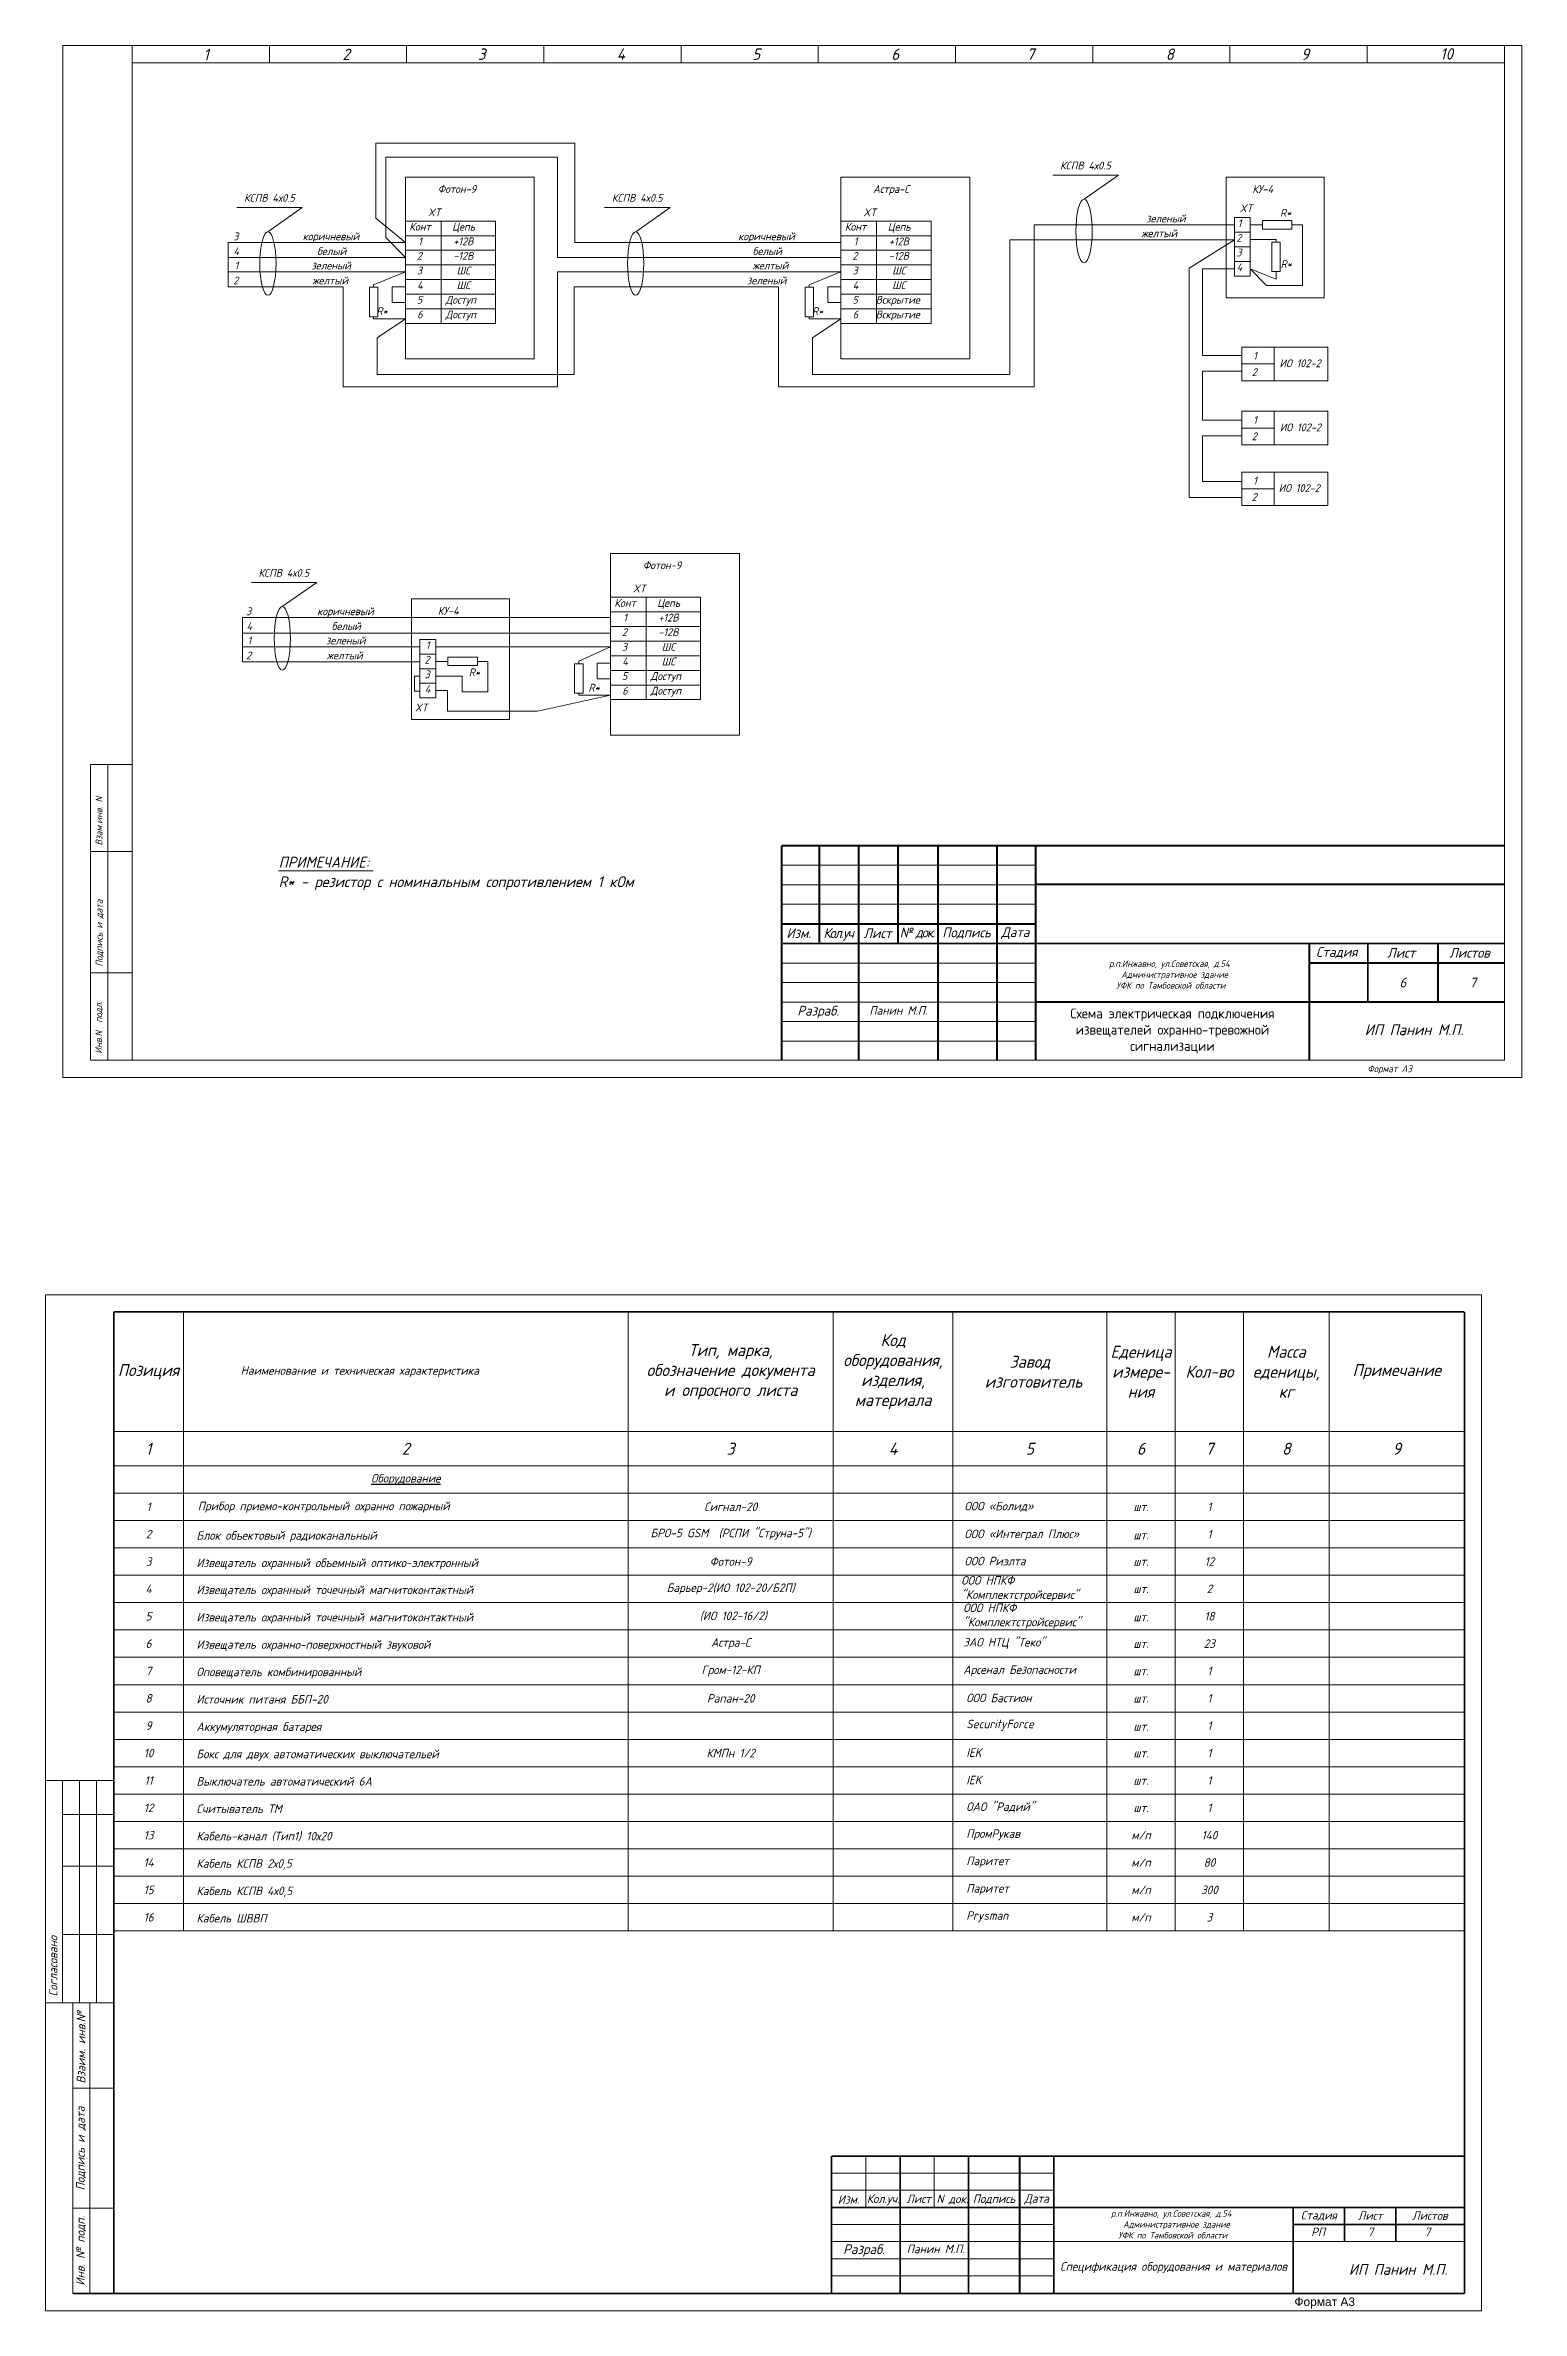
# Model space of a CAD drawing. Header units: inches. Extents: x 859 to 2125, y 393 to 1751.
# Drawn here: x 1371.9 to 1507.9, y 946.7 to 1155.4 of the extents above; entities that cross this region are included whole.
import ezdxf

# ---------------------------------------------------------------- set-up
doc = ezdxf.new("R2010")
doc.units = ezdxf.units.IN
doc.header["$MEASUREMENT"] = 0
doc.linetypes.add('Caddy_Solid', pattern=[0])
doc.linetypes.add('НЕВИДИМАЯ', pattern=[9.525, 6.35, -3.175])
doc.layers.add('DESC', color=7, linetype='Continuous')
doc.styles.get("Standard").update_dxf_attribs({"font": 'GOST_Common Italic_0.ttf'})

msp = doc.modelspace()

# ---------------------------------------------------------------- texts
at = {"layer": 'DESC', "lineweight": 15}
for s, height, p in [('1', 1.05, (1386.42, 1153.99)), ('2', 1.05, (1399.22, 1153.99)), ('3', 1.05, (1411.7, 1154.01)), ('4', 1.05, (1424.5, 1154.01)), ('5', 1.05, (1436.98, 1154.01)), ('6', 1.05, (1449.78, 1154.01)), ('7', 1.05, (1462.26, 1154.01)), ('8', 1.05, (1475.06, 1154.01)), ('9', 1.05, (1487.54, 1154.01)), ('10', 1.048, (1500.34, 1154.04)), ('Формат А3', 0.629, (1493.64, 1060.79))]:
    msp.add_text(s, height=height, dxfattribs=at).set_placement(p)
for s, p in [('Взам.инв. N', (1377.12, 1081.67)), ('Подпись и дата', (1377.13, 1070.52)), ('Инв.N  подл.', (1377.09, 1062.49))]:
    msp.add_text(s, height=0.6288, rotation=90, dxfattribs=at).set_placement(p)
at = {"layer": 'DESC', "color": 7}
for s, height, p in [('Прибор приемо-контрольный охранно пожарный ', 0.7875, (1385.9, 1020.45)), ('Блок объектовый радиоканальный ', 0.7875, (1385.78, 1017.74)), ('Извещатель охранный объемный оптико-электронный', 0.7875, (1385.78, 1015.22)), ('Извещатель охранный точечный магнитоконтактный ', 0.7875, (1385.78, 1012.73)), ('Извещатель охранный точечный магнитоконтактный', 0.7875, (1385.78, 1010.21)), ('Извещатель охранно-поверхностный звуковой ', 0.7875, (1385.78, 1007.69)), ('Оповещатель комбинированный ', 0.7875, (1385.78, 1005.17)), ('Источник питаня ББП-20', 0.7875, (1385.78, 1002.65)), ('Аккумуляторная батарея ', 0.7875, (1385.78, 1000.13)), ('Бокс для двух автоматических выключательей', 0.7875, (1385.78, 997.61)), ('Выключатель автоматический 6А', 0.7875, (1385.78, 995.09)), ('Считыватель ТМ', 0.7875, (1385.78, 992.57)), ('Кабель-канал (Тип1) 10х20', 0.7875, (1385.78, 990.05)), ('Кабель КСПВ 2х0,5', 0.7875, (1385.78, 987.53)), ('Кабель КСПВ 4х0,5', 0.7875, (1385.78, 985.01)), ('Кабель ШВВП', 0.7875, (1385.78, 982.49)), ('Кол.уч.', 0.787, (1447.53, 956.66)), ('Лист', 0.787, (1451.18, 956.65)), ('N док.', 0.787, (1453.95, 956.64)), ('РП', 0.787, (1488.46, 953.6)), ('7', 0.787, (1493.66, 953.6)), ('7', 0.787, (1498.91, 953.6))]:
    msp.add_text(s, height=height, dxfattribs=at).set_placement(p)
at = {"layer": 'DESC', "color": 0, "lineweight": 15, "attachment_point": 1}
for s, width, heights, insert, char_height in [('КСПВ 4х0.5', 11.8019, [0.819], (1465.33, 1144.64), 0.72), ('КСПВ 4х0.5', 7.3081, [1.09], (1390.16, 1141.66), 0.72), ('\\pi2.981;Фотон-9', 9.8953, [1.61], (1405.03, 1142.48), 0.72), ('КСПВ 4х0.5', 9.4651, [1.09], (1424.04, 1141.66), 0.72), ('\\pi2.96136;Астра-С', 9.8953, [1.61], (1445.15, 1142.48), 0.72), ('\\pi2.78066;КУ-4', 7.7595, [1.61], (1480.26, 1142.48), 0.72), ('\\pi1.31405;XT', 2.603, [4.06], (1405.79, 1140.33), 0.72), ('\\pi1.31405;XT', 2.603, [4.06], (1445.91, 1140.33), 0.72), ('зеленый', 2.603, [0.786], (1473.26, 1139.76), 0.72), ('\\pi1.17084;1', 2.603, [4.06], (1480.52, 1139.33), 0.72), ('\\pi1.31405;XT', 2.603, [4.06], (1480.57, 1140.7), 0.72), ('\\pi0.80102;R*', 2.603, [4.06], (1484.79, 1140.28), 0.72), ('\\pi1.04621;3', 2.603, [0.786], (1388.12, 1138.12), 0.72), ('\\pi-1.32761;коричневый', 2.603, [0.786], (1396.89, 1138.12), 0.72), ('\\pi0.35132;Конт', 2.603, [4.06], (1405.03, 1139.01), 0.72), ('\\pi1.17084;1', 2.603, [4.06], (1405.03, 1137.66), 0.72), ('\\pi1.02068;Цепь', 4.1599, [4.06], (1408.31, 1139.01), 0.72), ('\\pi1.12649;+12В', 4.1599, [4.06], (1408.31, 1137.66), 0.72), ('\\pi-1.32761;коричневый', 2.603, [0.786], (1437.01, 1138.12), 0.72), ('\\pi0.35132;Конт', 2.603, [4.06], (1445.15, 1139.01), 0.72), ('\\pi1.17084;1', 2.603, [4.06], (1445.15, 1137.66), 0.72), ('\\pi1.02068;Цепь', 4.1599, [4.06], (1448.43, 1139.01), 0.72), ('\\pi1.12649;+12В', 4.1599, [4.06], (1448.43, 1137.66), 0.72), ('\\pi-0.43252;желтый', 2.603, [0.786], (1473.26, 1138.4), 0.72), ('\\pi1.04593;2', 2.603, [4.06], (1480.52, 1137.98), 0.72), ('\\pi1.07921;4', 2.603, [0.786], (1388.12, 1136.76), 0.72), ('\\pi1.17084;1', 2.603, [0.786], (1388.12, 1135.43), 0.72), ('\\pi-0.52088;зеленый', 2.603, [0.786], (1396.89, 1135.43), 0.72), ('белый', 2.603, [0.786], (1396.89, 1136.76), 0.72), ('\\pi1.04593;2', 2.603, [4.06], (1405.03, 1136.32), 0.72), ('\\pi1.04621;3', 2.603, [4.06], (1405.03, 1134.97), 0.72), ('\\pi1.12186;-12В', 4.1599, [4.06], (1408.31, 1136.32), 0.72), ('\\pi1.43549;ШС', 4.1599, [4.06], (1408.31, 1134.97), 0.72), ('желтый', 2.603, [0.786], (1437.01, 1135.43), 0.72), ('белый', 2.603, [0.786], (1437.01, 1136.76), 0.72), ('\\pi1.04593;2', 2.603, [4.06], (1445.15, 1136.32), 0.72), ('\\pi1.04621;3', 2.603, [4.06], (1445.15, 1134.97), 0.72), ('\\pi1.12186;-12В', 4.1599, [4.06], (1448.43, 1136.32), 0.72), ('\\pi1.43549;ШС', 4.1599, [4.06], (1448.43, 1134.97), 0.72), ('\\pi1.04621;3', 2.603, [4.06], (1480.52, 1136.63), 0.72), ('\\pi1.07921;4', 2.603, [4.06], (1480.52, 1135.29), 0.72), ('\\pi0.80102;R*', 2.603, [4.06], (1484.84, 1135.57), 0.72), ('\\pi1.04593;2', 2.603, [0.786], (1388.12, 1134.06), 0.72), ('\\pi-0.43252;желтый', 2.603, [0.786], (1396.89, 1134.06), 0.72), ('\\pi1.07921;4', 2.603, [4.06], (1405.03, 1133.62), 0.72), ('\\pi1.43549;ШС', 4.1599, [4.06], (1408.31, 1133.62), 0.72), ('\\pi-0.52088;зеленый', 2.603, [0.786], (1437.01, 1134.06), 0.72), ('\\pi1.07921;4', 2.603, [4.06], (1445.15, 1133.62), 0.72), ('\\pi1.43549;ШС', 4.1599, [4.06], (1448.43, 1133.62), 0.72), ('\\pi0.80102;R*', 2.603, [4.06], (1401.55, 1131.23), 0.72), ('\\pi1.04839;5', 2.603, [4.06], (1405.03, 1132.28), 0.72), ('\\pi1.08384;6', 2.603, [4.06], (1405.03, 1130.93), 0.72), ('\\pi0.41768;Доступ', 4.1599, [4.06], (1408.31, 1132.28), 0.72), ('\\pi0.41768;Доступ', 4.1599, [4.06], (1408.31, 1130.93), 0.72), ('\\pi0.80102;R*', 2.603, [4.06], (1441.68, 1131.23), 0.72), ('\\pi1.04839;5', 2.603, [4.06], (1445.15, 1132.28), 0.72), ('\\pi1.08384;6', 2.603, [4.06], (1445.15, 1130.93), 0.72), ('\\pi-0.08632;Вскрытие', 4.1599, [4.06], (1448.43, 1132.28), 0.72), ('\\pi-0.08632;Вскрытие', 4.1599, [4.06], (1448.43, 1130.93), 0.72), ('\\pi1.17084;1', 2.603, [4.06], (1481.95, 1127.13), 0.72), ('\\pi1.04593;2', 2.603, [4.06], (1481.94, 1125.61), 0.72), ('\\pi0.27252;ИО 102-2', 4.4347, [3.31], (1485.27, 1126.43), 0.72), ('\\pi1.17084;1', 2.603, [4.06], (1481.95, 1121.22), 0.72), ('\\pi0.27252;ИО 102-2', 4.4347, [3.31], (1485.3, 1120.53), 0.72), ('\\pi1.04593;2', 2.603, [4.06], (1481.94, 1119.71), 0.72), ('\\pi1.04593;2', 2.603, [4.06], (1481.94, 1114.12), 0.72), ('\\pi1.17084;1', 2.603, [4.06], (1481.95, 1115.63), 0.72), ('\\pi0.27252;ИО 102-2', 4.4347, [3.31], (1485.19, 1114.94), 0.72), ('\\pi2.981;Фотон-9', 9.8953, [1.61], (1423.92, 1107.83), 0.72), ('\\pi1.31405;XT', 2.603, [4.06], (1424.68, 1105.69), 0.72), ('\\pi1.04621;3', 2.603, [0.786], (1389.31, 1103.59), 0.72), ('\\pi-1.32761;коричневый', 2.603, [0.786], (1398.23, 1103.59), 0.72), ('\\pi2.78066;КУ-4', 7.7595, [1.61], (1405.23, 1103.63), 0.72), ('\\pi0.35132;Конт', 2.603, [4.06], (1423.92, 1104.36), 0.72), ('\\pi1.02068;Цепь', 4.1599, [4.06], (1427.2, 1104.36), 0.72), ('\\pi1.07921;4', 2.603, [0.786], (1389.31, 1102.23), 0.72), ('белый', 2.603, [0.786], (1398.23, 1102.23), 0.72), ('\\pi1.04593;2', 2.603, [4.06], (1423.92, 1101.67), 0.72), ('\\pi1.17084;1', 2.603, [4.06], (1423.92, 1103.01), 0.72), ('\\pi1.12186;-12В', 4.1599, [4.06], (1427.2, 1101.67), 0.72), ('\\pi1.12649;+12В', 4.1599, [4.06], (1427.2, 1103.01), 0.72), ('\\pi1.04593;2', 2.603, [0.786], (1389.31, 1099.53), 0.72), ('\\pi1.17084;1', 2.603, [0.786], (1389.31, 1100.9), 0.72), ('\\pi-0.52088;зеленый', 2.603, [0.786], (1398.23, 1100.9), 0.72), ('\\pi-0.43252;желтый', 2.603, [0.786], (1398.23, 1099.53), 0.72), ('\\pi1.17084;1', 2.603, [4.06], (1405.74, 1100.48), 0.72), ('\\pi1.04621;3', 2.603, [4.06], (1423.92, 1100.32), 0.72), ('\\pi1.43549;ШС', 4.1599, [4.06], (1427.2, 1100.32), 0.72), ('\\pi1.04593;2', 2.603, [4.06], (1405.74, 1099.13), 0.72), ('\\pi1.04621;3', 2.603, [4.06], (1405.74, 1097.79), 0.72), ('\\pi0.80102;R*', 2.603, [4.06], (1410.06, 1097.97), 0.72), ('\\pi1.04839;5', 2.603, [4.06], (1423.92, 1097.63), 0.72), ('\\pi1.07921;4', 2.603, [4.06], (1423.92, 1098.98), 0.72), ('\\pi0.41768;Доступ', 4.1599, [4.06], (1427.2, 1097.63), 0.72), ('\\pi1.43549;ШС', 4.1599, [4.06], (1427.2, 1098.98), 0.72), ('\\pi1.07921;4', 2.603, [4.06], (1405.74, 1096.44), 0.72), ('\\pi0.80102;R*', 2.603, [4.06], (1421.09, 1096.56), 0.72), ('\\pi1.08384;6', 2.603, [4.06], (1423.92, 1096.28), 0.72), ('\\pi0.41768;Доступ', 4.1599, [4.06], (1427.2, 1096.28), 0.72), ('\\pi1.31405;XT', 2.603, [4.06], (1404.59, 1094.73), 0.72), ('ПРИМЕЧАНИЕ:', 12.0546, [0.819], (1393.35, 1080.63), 1), ('R* - резистор с номинальным сопротивлением 1 кОм', 34.4536, [0.857], (1393.35, 1078.83), 1), ('\\pi23.60412;р.п.Инжавно, ул.Советская, д.54\\P\\pi24.36617; Административное здание \\P\\pi24.27003;УФК по Тамбовской области', 59.1919, [0], (1446.24, 1071.08), 0.6), ('\\pi23.60412;р.п.Инжавно, ул.Советская, д.54\\P\\pi24.36617; Административное здание \\P\\pi24.27003;УФК по Тамбовской области', 59.1919, [0], (1446.41, 955.99), 0.6)]:
    msp.add_mtext_dynamic_manual_height_columns(s, width=width, gutter_width=1, heights=heights, dxfattribs=dict(at, insert=insert, char_height=char_height))
at = {"layer": 'DESC', "color": 0, "lineweight": 15}
note = msp.add_mtext_dynamic_manual_height_columns('КСПВ ', width=4.7916, gutter_width=1, heights=[0.819, 0], dxfattribs=dict(at, insert=(1391.49, 1107.13), char_height=0.72, attachment_point=1))
for column, words in zip(note.columns.linked_columns, ['4х0.5']):
    column.text = words
at = {"layer": 'DESC', "color": 0, "lineweight": 15, "char_height": 0.9, "attachment_point": 5}
for s, insert, width in [('Изм.', (1441.26, 1073.59), 3.4805), ('{\\T0.85;Кол.уч}', (1444.9, 1073.48), 3.6119), ('Лист', (1448.52, 1073.59), 3.6273), ('{\\T0.85;№ док.}', (1452.17, 1073.59), 3.6803), ('Подпись', (1456.71, 1073.59), 5.4), ('Дата', (1461.21, 1073.59), 3.6), ('Стадия', (1490.82, 1071.79), 5.4), ('Лист', (1496.76, 1071.79), 6.48), ('Листов', (1503.05, 1071.79), 6.0943), ('6', (1496.91, 1069.05), 6.4543), ('7', (1503.36, 1069.05), 6.4543), ('Разраб.', (1443.05, 1066.33), 7.0924), ('Разраб.', (1447.27, 952.28), 7.0924)]:
    msp.add_mtext(s, dxfattribs=dict(at, insert=insert, width=width))
at = {"layer": 'DESC', "lineweight": 15}
for s, insert, char_height, width, attachment_point in [('Панин М.П.', (1450.44, 1066.48), 0.787, 6.3, 5), ('{\\fGOST Common|b0|i0|c204|p34;Схема электрическая подключения извещателей охранно-тревожной сигнализации}', (1475.68, 1064.58), 0.9, 25.2, 5), ('ООО НПКФ "Комплектстройсервис"', (1456.23, 1013.23), 0.7875, 14.175, 4), ('ООО НПКФ "Комплектстройсервис"', (1456.41, 1010.71), 0.7875, 14.175, 4), ('ЗАО НТЦ "Теко"', (1456.41, 1008.19), 0.7875, 14.175, 4), ('Арсенал Безопасности', (1456.41, 1005.67), 0.7875, 14.175, 4), ('Панин М.П.', (1453.88, 952.43), 0.787, 6.3, 5)]:
    msp.add_mtext(s, dxfattribs=dict(at, insert=insert, char_height=char_height, width=width, attachment_point=attachment_point))
at = {"layer": 'DESC', "lineweight": 15, "char_height": 1, "attachment_point": 1}
for insert in [(1488.59, 1065.2), (1487.12, 951.04)]:
    msp.add_mtext_dynamic_manual_height_columns('\\pi4.80835;ИП Панин М.П.', width=17.9743, gutter_width=1, heights=[1.74], dxfattribs=dict(at, insert=insert))
at = {"layer": 'DESC'}
for s, insert, char_height, width, attachment_point in [('Тип, марка, \\Pобозначение документа \\Pи опросного листа', (1434.99, 1033.21), 1.1025, 18.9, 5), ('Код оборудования, изделия, материала', (1449.95, 1033.21), 1.1025, 11.025, 5), ('Еденица измере-\\Pния', (1472.79, 1033.21), 1.1025, 6.3, 5), ('Масса еденицы, \\Pкг', (1486.17, 1033.21), 1.1025, 7.875, 5), ('Позиция', (1381.37, 1033.21), 1.103, 6.4299, 5), ('           Наименование и техническая характеристика', (1384.59, 1033.21), 0.7875, 40.95, 4), ('Завод\\P изготовитель', (1462.55, 1033.21), 1.1025, 14.175, 5), ('Кол-во', (1479.09, 1033.21), 1.103, 6.3, 5), ('Примечание', (1496.35, 1033.21), 1.103, 12.4701, 5), ('1', (1381.37, 1026.12), 1.1, 6.4299, 5), ('2', (1405.06, 1026.12), 1.1, 40.95, 5), ('3', (1434.99, 1026.12), 1.1, 18.9, 5), ('4', (1449.95, 1026.12), 1.1, 11.025, 5), ('5', (1462.55, 1026.12), 1.1, 14.175, 5), ('6', (1472.79, 1026.12), 1.1, 6.3, 5), ('7', (1479.09, 1026.12), 1.1, 6.3, 5), ('8', (1486.17, 1026.12), 1.1, 7.875, 5), ('9', (1496.35, 1026.12), 1.1, 12.4701, 5), ('{\\LОборудование}', (1405.06, 1023.29), 0.7875, 40.95, 5), ('1', (1381.37, 1020.77), 0.787, 6.4299, 5), ('Сигнал-20', (1434.99, 1020.77), 0.787, 18.9, 5), ('ООО «Болид»', (1456.52, 1020.77), 0.7875, 14.175, 4), ('шт.', (1472.79, 1020.77), 0.787, 6.3, 5), ('1', (1479.09, 1020.77), 0.787, 6.3, 5), ('2', (1381.37, 1018.25), 0.787, 6.4299, 5), ('БРО-5 GSM  (РСПИ "Струна-5")', (1434.99, 1018.25), 0.7875, 18.9, 5), ('ООО «Интеграл Плюс»', (1456.52, 1018.17), 0.7875, 14.175, 4), ('шт.', (1472.79, 1018.17), 0.787, 6.3, 5), ('1', (1479.09, 1018.25), 0.787, 6.3, 5), ('3', (1381.37, 1015.73), 0.787, 6.4299, 5), ('Фотон-9', (1434.99, 1015.73), 0.787, 18.9, 5), ('ООО Риэлта', (1456.52, 1015.77), 0.787, 14.175, 4), ('12', (1479.09, 1015.73), 0.787, 6.3, 5), ('шт.', (1472.79, 1015.73), 0.787, 6.3, 5), ('4', (1381.37, 1013.21), 0.787, 6.4299, 5), ('Барьер-2(ИО 102-20/Б2П)', (1434.99, 1013.21), 0.7875, 18.9, 5), ('шт.', (1472.79, 1013.21), 0.787, 6.3, 5), ('2', (1479.09, 1013.21), 0.787, 6.3, 5), ('5', (1381.37, 1010.69), 0.787, 6.4299, 5), (' (ИО 102-16/2)', (1434.99, 1010.69), 0.7875, 18.9, 5), ('шт.', (1472.79, 1010.62), 0.787, 6.3, 5), ('18', (1479.09, 1010.69), 0.787, 6.3, 5), ('6', (1381.37, 1008.17), 0.787, 6.4299, 5), ('Астра-С', (1434.99, 1008.17), 0.787, 18.9, 5), ('шт.', (1472.79, 1008.17), 0.787, 6.3, 5), ('23', (1479.09, 1008.17), 0.787, 6.3, 5), ('7', (1381.37, 1005.65), 0.787, 6.4299, 5), ('Гром-12-КП', (1434.99, 1005.65), 0.787, 18.9, 5), ('шт.', (1472.79, 1005.65), 0.787, 6.3, 5), ('1', (1479.09, 1005.65), 0.787, 6.3, 5), ('8', (1381.37, 1003.13), 0.787, 6.4299, 5), ('Рапан-20', (1434.99, 1003.13), 0.787, 18.9, 5), ('ООО Бастион', (1456.69, 1003.17), 0.7875, 14.175, 4), ('1', (1479.09, 1003.13), 0.787, 6.3, 5), ('шт.', (1472.79, 1003.13), 0.787, 6.3, 5), ('9', (1381.37, 1000.61), 0.787, 6.4299, 5), ('SecurityForce', (1456.69, 1000.65), 0.7875, 14.175, 4), ('шт.', (1472.79, 1000.54), 0.787, 6.3, 5), ('1', (1479.09, 1000.61), 0.787, 6.3, 5), ('10', (1381.37, 998.09), 0.787, 6.4299, 5), ('КМПн 1/2 ', (1434.99, 998.09), 0.787, 18.9, 5), ('IEK', (1456.69, 998.13), 0.787, 14.175, 4), ('шт.', (1472.79, 998.09), 0.787, 6.3, 5), ('1', (1479.09, 998.09), 0.787, 6.3, 5), ('11', (1381.37, 995.57), 0.787, 6.4299, 5), ('IEK', (1456.69, 995.61), 0.787, 14.175, 4), ('шт.', (1472.79, 995.57), 0.787, 6.3, 5), ('1', (1479.09, 995.57), 0.787, 6.3, 5), ('12', (1381.37, 993.05), 0.787, 6.4299, 5), ('ОАО "Радий"', (1456.69, 993.09), 0.7875, 14.175, 4), ('шт.', (1472.79, 993.05), 0.787, 6.3, 5), ('1', (1479.09, 993.05), 0.787, 6.3, 5), ('13', (1381.37, 990.53), 0.787, 6.4299, 5), ('ПромРукав', (1456.69, 990.57), 0.787, 14.175, 4), ('м/п', (1472.79, 990.53), 0.787, 6.3, 5), ('140', (1479.09, 990.53), 0.787, 6.3, 5), ('14', (1381.37, 988.01), 0.787, 6.4299, 5), ('Паритет', (1456.69, 988.05), 0.787, 14.175, 4), ('м/п', (1472.79, 988.01), 0.787, 6.3, 5), ('80', (1479.09, 988.01), 0.787, 6.3, 5), ('15', (1381.37, 985.49), 0.787, 6.4299, 5), ('Паритет', (1456.69, 985.53), 0.787, 14.175, 4), ('м/п', (1472.79, 985.49), 0.787, 6.3, 5), ('300', (1479.09, 985.49), 0.787, 6.3, 5), ('16', (1381.37, 982.97), 0.787, 6.4299, 5), ('Prysman', (1456.69, 983.01), 0.787, 14.175, 4), ('м/п', (1472.79, 982.97), 0.787, 6.3, 5), ('3', (1479.09, 982.97), 0.787, 6.3, 5), ('Изм.', (1445.85, 956.99), 0.787, 3.15, 5), ('Подпись', (1459.24, 956.99), 0.787, 4.725, 5), ('Дата', (1463.18, 956.99), 0.787, 3.15, 5), ('Спецификация оборудования и материалов', (1475.79, 950.71), 0.7875, 22.05, 5)]:
    msp.add_mtext(s, dxfattribs=dict(at, insert=insert, char_height=char_height, width=width, attachment_point=attachment_point))
at = {"layer": 'DESC', "char_height": 0.7875, "attachment_point": 1, "rotation": 90}
for s, insert, width in [('Cогласовано', (1372.19, 975.67), 9.4622), ('Взаим. инв.№', (1374.76, 967.66), 14.4387), ('Подпись и дата', (1374.7, 957.82), 11.3549), ('Инв. № подп.', (1374.7, 949.05), 13.2391)]:
    msp.add_mtext(s, dxfattribs=dict(at, insert=insert, width=width))
at = {"layer": 'DESC', "color": 0, "char_height": 0.787, "attachment_point": 5}
for s, insert, width in [('Стадия', (1489.17, 955.47), 4.725), ('Лист', (1493.9, 955.5), 5.67), ('Листов', (1499.4, 955.5), 5.3325)]:
    msp.add_mtext(s, dxfattribs=dict(at, insert=insert, width=width))
at = {"layer": 'DESC', "linetype": 'НЕВИДИМАЯ', "insert": (1486.92, 947.96), "char_height": 0.7875, "width": 9.1777, "attachment_point": 1}
msp.add_mtext('{\\fArial|b0|i0|c204|p34;Формат А3}', dxfattribs=at)

# ---------------------------------------------------------------- linework, layer by layer
at = {"layer": 'DESC', "linetype": 'Caddy_Solid', "lineweight": 15}
for p, q in [((1379.86, 1153.75), (1379.86, 1155.35)), ((1379.86, 1153.73), (1506.26, 1153.73)), ((1379.86, 1153.73), (1379.86, 1061.91)), ((1392.5, 1153.75), (1392.5, 1155.35)), ((1405.14, 1153.75), (1405.14, 1155.35)), ((1417.78, 1153.75), (1417.78, 1155.35)), ((1430.42, 1153.75), (1430.42, 1155.35)), ((1443.06, 1153.75), (1443.06, 1155.35)), ((1455.7, 1153.75), (1455.7, 1155.35)), ((1468.34, 1153.75), (1468.34, 1155.35)), ((1480.98, 1153.75), (1480.98, 1155.35)), ((1493.62, 1153.75), (1493.62, 1155.35)), ((1506.26, 1153.75), (1506.26, 1155.35)), ((1506.26, 1153.73), (1506.26, 1061.91)), ((1376.02, 1061.93), (1376.02, 1089.13)), ((1376.02, 1089.13), (1379.86, 1089.13)), ((1377.62, 1089.13), (1377.62, 1061.93)), ((1376.02, 1081.11), (1379.86, 1081.11)), ((1376.02, 1069.93), (1379.86, 1069.93)), ((1506.26, 1061.91), (1376.02, 1061.91))]:
    msp.add_line(p, q, dxfattribs=at)
at = {"layer": 'DESC', "color": 0, "lineweight": 15}
for p, q in [((1402.31, 1139.45), (1402.31, 1146.34)), ((1402.31, 1146.34), (1420.62, 1146.34)), ((1420.62, 1146.34), (1420.62, 1137.18)), ((1403.24, 1137.65), (1403.24, 1145.04)), ((1403.24, 1145.04), (1419.05, 1145.04)), ((1419.05, 1145.04), (1419.05, 1135.81)), ((1470.7, 1143.41), (1464.68, 1143.41)), ((1467.54, 1141.17), (1470.7, 1143.41)), ((1395.52, 1140.43), (1389.5, 1140.43)), ((1392.36, 1138.19), (1395.52, 1140.43)), ((1405.03, 1137.18), (1402.31, 1139.45)), ((1405.03, 1139.17), (1408.31, 1139.17)), ((1408.31, 1139.17), (1408.31, 1137.82)), ((1408.31, 1139.17), (1413.33, 1139.17)), ((1413.33, 1139.17), (1413.33, 1137.82)), ((1429.41, 1140.43), (1423.38, 1140.43)), ((1426.24, 1138.19), (1429.41, 1140.43)), ((1445.15, 1139.17), (1448.43, 1139.17)), ((1448.43, 1139.17), (1448.43, 1137.82)), ((1448.43, 1139.17), (1453.45, 1139.17)), ((1453.45, 1139.17), (1453.45, 1137.82)), ((1481.39, 1139.49), (1482.85, 1139.49)), ((1481.39, 1139.49), (1481.39, 1134.1)), ((1482.85, 1139.49), (1482.85, 1138.14)), ((1486.69, 1139.21), (1483.97, 1139.21)), ((1483.97, 1139.21), (1483.97, 1138.42)), ((1486.69, 1138.42), (1486.69, 1139.21)), ((1405.03, 1137.18), (1388.69, 1137.18)), ((1388.69, 1137.18), (1388.69, 1133.12)), ((1405.03, 1135.81), (1403.24, 1137.65)), ((1408.31, 1137.82), (1405.03, 1137.82)), ((1405.03, 1137.82), (1408.31, 1137.82)), ((1413.33, 1137.82), (1408.31, 1137.82)), ((1408.31, 1137.82), (1408.31, 1136.48)), ((1408.31, 1137.82), (1413.33, 1137.82)), ((1413.33, 1137.82), (1413.33, 1136.48)), ((1420.62, 1137.18), (1433.65, 1137.18)), ((1445.15, 1137.18), (1433.65, 1137.18)), ((1448.43, 1137.82), (1445.15, 1137.82)), ((1445.15, 1137.82), (1448.43, 1137.82)), ((1453.45, 1137.82), (1448.43, 1137.82)), ((1448.43, 1137.82), (1448.43, 1136.48)), ((1448.43, 1137.82), (1453.45, 1137.82)), ((1453.45, 1137.82), (1453.45, 1136.48)), ((1460.69, 1125.04), (1460.69, 1137.45)), ((1460.69, 1137.45), (1469.9, 1137.45)), ((1462.96, 1123.9), (1462.96, 1138.82)), ((1462.96, 1138.82), (1469.9, 1138.82)), ((1481.39, 1138.82), (1469.9, 1138.82)), ((1481.39, 1137.45), (1469.9, 1137.45)), ((1481.39, 1137.45), (1477.21, 1134.84)), ((1482.85, 1138.14), (1481.39, 1138.14)), ((1481.39, 1138.14), (1482.85, 1138.14)), ((1483.78, 1138.81), (1482.85, 1138.81)), ((1482.85, 1138.14), (1482.85, 1136.79)), ((1482.85, 1137.47), (1485.23, 1137.47)), ((1483.97, 1138.81), (1483.78, 1138.81)), ((1483.97, 1138.42), (1486.69, 1138.42)), ((1485.62, 1137.23), (1484.83, 1137.23)), ((1484.83, 1137.23), (1484.83, 1134.51)), ((1485.23, 1137.47), (1485.23, 1137.41)), ((1485.23, 1137.23), (1485.23, 1137.42)), ((1485.62, 1134.51), (1485.62, 1137.23)), ((1486.69, 1138.81), (1486.93, 1138.81)), ((1486.93, 1138.81), (1487.65, 1138.81)), ((1487.65, 1138.81), (1487.65, 1133.23)), ((1405.03, 1135.81), (1388.69, 1135.81)), ((1408.31, 1136.48), (1405.03, 1136.48)), ((1405.03, 1136.48), (1408.31, 1136.48)), ((1408.31, 1135.13), (1405.03, 1135.13)), ((1405.03, 1135.13), (1408.31, 1135.13)), ((1413.33, 1136.48), (1408.31, 1136.48)), ((1408.31, 1136.48), (1408.31, 1135.13)), ((1408.31, 1136.48), (1413.33, 1136.48)), ((1413.33, 1135.13), (1408.31, 1135.13)), ((1408.31, 1135.13), (1408.31, 1133.78)), ((1408.31, 1135.13), (1413.33, 1135.13)), ((1413.33, 1136.48), (1413.33, 1135.13)), ((1413.33, 1135.13), (1413.33, 1133.78)), ((1419.05, 1135.81), (1434.04, 1135.81)), ((1445.15, 1135.81), (1433.65, 1135.81)), ((1448.43, 1136.48), (1445.15, 1136.48)), ((1445.15, 1136.48), (1448.43, 1136.48)), ((1448.43, 1135.13), (1445.15, 1135.13)), ((1445.15, 1135.13), (1448.43, 1135.13)), ((1453.45, 1136.48), (1448.43, 1136.48)), ((1448.43, 1136.48), (1448.43, 1135.13)), ((1448.43, 1136.48), (1453.45, 1136.48)), ((1453.45, 1135.13), (1448.43, 1135.13)), ((1448.43, 1135.13), (1448.43, 1133.78)), ((1448.43, 1135.13), (1453.45, 1135.13)), ((1453.45, 1136.48), (1453.45, 1135.13)), ((1453.45, 1135.13), (1453.45, 1133.78)), ((1482.85, 1136.79), (1481.39, 1136.79)), ((1481.39, 1136.79), (1482.85, 1136.79)), ((1482.85, 1135.45), (1481.39, 1135.45)), ((1481.39, 1135.45), (1482.85, 1135.45)), ((1482.85, 1136.79), (1482.85, 1135.45)), ((1482.85, 1135.45), (1482.85, 1134.1)), ((1405.03, 1134.49), (1388.69, 1134.49)), ((1399.28, 1133.12), (1388.69, 1133.12)), ((1399.28, 1133.12), (1399.28, 1123.9)), ((1401.71, 1133.07), (1401.71, 1130.35)), ((1402.5, 1133.07), (1401.71, 1133.07)), ((1402.1, 1133.31), (1405.03, 1134.49)), ((1402.1, 1133.07), (1402.1, 1133.31)), ((1402.5, 1130.35), (1402.5, 1133.07)), ((1405.03, 1133.12), (1403.81, 1133.12)), ((1403.81, 1133.12), (1403.81, 1131.68)), ((1408.31, 1133.78), (1405.03, 1133.78)), ((1405.03, 1133.78), (1408.31, 1133.78)), ((1413.33, 1133.78), (1408.31, 1133.78)), ((1408.31, 1133.78), (1408.31, 1132.44)), ((1408.31, 1133.78), (1413.33, 1133.78)), ((1413.33, 1133.78), (1413.33, 1132.44)), ((1419.05, 1123.9), (1419.05, 1134.49)), ((1419.05, 1134.49), (1433.65, 1134.49)), ((1420.57, 1125.04), (1420.57, 1133.12)), ((1420.57, 1133.12), (1433.65, 1133.12)), ((1445.15, 1134.49), (1433.65, 1134.49)), ((1439.4, 1133.12), (1433.65, 1133.12)), ((1439.4, 1133.12), (1439.4, 1123.9)), ((1441.84, 1133.07), (1441.84, 1130.35)), ((1442.62, 1133.07), (1441.84, 1133.07)), ((1442.23, 1133.31), (1445.15, 1134.49)), ((1442.23, 1133.07), (1442.23, 1133.31)), ((1442.62, 1130.35), (1442.62, 1133.07)), ((1445.15, 1133.12), (1443.93, 1133.12)), ((1443.93, 1133.12), (1443.93, 1131.68)), ((1448.43, 1133.78), (1445.15, 1133.78)), ((1445.15, 1133.78), (1448.43, 1133.78)), ((1453.45, 1133.78), (1448.43, 1133.78)), ((1448.43, 1133.78), (1448.43, 1132.44)), ((1448.43, 1133.78), (1453.45, 1133.78)), ((1453.45, 1133.78), (1453.45, 1132.44)), ((1477.21, 1134.84), (1477.21, 1113.72)), ((1478.46, 1126.8), (1478.46, 1134.77)), ((1478.46, 1134.77), (1481.39, 1134.77)), ((1481.39, 1134.1), (1482.85, 1134.1)), ((1484.34, 1133.23), (1482.85, 1134.77)), ((1485.23, 1133.81), (1482.85, 1134.77)), ((1487.65, 1133.23), (1484.34, 1133.23)), ((1484.83, 1134.51), (1485.62, 1134.51)), ((1485.23, 1134.51), (1485.23, 1134.27)), ((1485.23, 1134.27), (1485.23, 1133.81)), ((1403.81, 1131.68), (1405.03, 1131.68)), ((1408.31, 1132.44), (1405.03, 1132.44)), ((1405.03, 1132.44), (1408.31, 1132.44)), ((1408.31, 1131.09), (1405.03, 1131.09)), ((1405.03, 1131.09), (1408.31, 1131.09)), ((1413.33, 1132.44), (1408.31, 1132.44)), ((1408.31, 1132.44), (1408.31, 1131.09)), ((1408.31, 1132.44), (1413.33, 1132.44)), ((1413.33, 1131.09), (1408.31, 1131.09)), ((1408.31, 1131.09), (1408.31, 1129.75)), ((1408.31, 1131.09), (1413.33, 1131.09)), ((1413.33, 1132.44), (1413.33, 1131.09)), ((1413.33, 1131.09), (1413.33, 1129.75)), ((1443.93, 1131.68), (1445.15, 1131.68)), ((1448.43, 1132.44), (1445.15, 1132.44)), ((1445.15, 1132.44), (1448.43, 1132.44)), ((1448.43, 1131.09), (1445.15, 1131.09)), ((1445.15, 1131.09), (1448.43, 1131.09)), ((1453.45, 1132.44), (1448.43, 1132.44)), ((1448.43, 1132.44), (1448.43, 1131.09)), ((1448.43, 1132.44), (1453.45, 1132.44)), ((1453.45, 1131.09), (1448.43, 1131.09)), ((1448.43, 1131.09), (1448.43, 1129.75)), ((1448.43, 1131.09), (1453.45, 1131.09)), ((1453.45, 1132.44), (1453.45, 1131.09)), ((1453.45, 1131.09), (1453.45, 1129.75)), ((1401.71, 1130.35), (1402.5, 1130.35)), ((1402.1, 1130.35), (1402.1, 1130.17)), ((1402.1, 1130.17), (1405.03, 1130.17)), ((1405.03, 1130.17), (1402.42, 1128.41)), ((1408.31, 1129.75), (1405.03, 1129.75)), ((1413.33, 1129.75), (1408.31, 1129.75)), ((1441.84, 1130.35), (1442.62, 1130.35)), ((1442.23, 1130.35), (1442.23, 1130.17)), ((1442.23, 1130.17), (1445.15, 1130.17)), ((1445.15, 1130.17), (1442.54, 1128.41)), ((1448.43, 1129.75), (1445.15, 1129.75)), ((1453.45, 1129.75), (1448.43, 1129.75)), ((1402.42, 1128.41), (1402.42, 1125.04)), ((1442.54, 1128.41), (1442.54, 1125.04)), ((1482.07, 1126.8), (1478.46, 1126.8)), ((1402.42, 1125.04), (1420.57, 1125.04)), ((1442.54, 1125.04), (1460.69, 1125.04)), ((1478.46, 1120.84), (1478.46, 1125.34)), ((1478.46, 1125.34), (1482.07, 1125.34)), ((1482.07, 1126.01), (1485.04, 1126.01)), ((1399.28, 1123.9), (1419.05, 1123.9)), ((1439.4, 1123.9), (1462.96, 1123.9)), ((1482.07, 1120.84), (1478.46, 1120.84)), ((1478.46, 1115.2), (1478.46, 1119.38)), ((1478.46, 1119.38), (1482.07, 1119.38)), ((1482.07, 1120.1), (1485.04, 1120.1)), ((1482.07, 1115.2), (1478.46, 1115.2)), ((1482.07, 1114.51), (1485.04, 1114.51)), ((1477.21, 1113.72), (1482.07, 1113.72)), ((1396.86, 1105.9), (1390.84, 1105.9)), ((1393.69, 1103.66), (1396.86, 1105.9)), ((1423.92, 1104.52), (1427.2, 1104.52)), ((1427.2, 1104.52), (1427.2, 1103.17)), ((1427.2, 1104.52), (1432.22, 1104.52)), ((1432.22, 1104.52), (1432.22, 1103.17)), ((1423.92, 1102.65), (1390.03, 1102.65)), ((1390.03, 1102.65), (1390.03, 1098.59)), ((1427.2, 1103.17), (1423.92, 1103.17)), ((1423.92, 1103.17), (1427.2, 1103.17)), ((1427.2, 1101.83), (1423.92, 1101.83)), ((1423.92, 1101.83), (1427.2, 1101.83)), ((1432.22, 1103.17), (1427.2, 1103.17)), ((1427.2, 1103.17), (1427.2, 1101.83)), ((1427.2, 1103.17), (1432.22, 1103.17)), ((1432.22, 1101.83), (1427.2, 1101.83)), ((1427.2, 1101.83), (1427.2, 1100.48)), ((1427.2, 1101.83), (1432.22, 1101.83)), ((1432.22, 1103.17), (1432.22, 1101.83)), ((1432.22, 1101.83), (1432.22, 1100.48)), ((1423.92, 1101.21), (1390.03, 1101.21)), ((1406.36, 1099.96), (1390.03, 1099.96)), ((1406.36, 1100.64), (1407.82, 1100.64)), ((1406.36, 1100.64), (1406.36, 1095.25)), ((1407.82, 1100.64), (1407.82, 1099.29)), ((1407.82, 1099.97), (1423.92, 1099.97)), ((1420.99, 1098.64), (1423.92, 1099.97)), ((1427.2, 1100.48), (1423.92, 1100.48)), ((1423.92, 1100.48), (1427.2, 1100.48)), ((1432.22, 1100.48), (1427.2, 1100.48)), ((1427.2, 1100.48), (1427.2, 1099.14)), ((1427.2, 1100.48), (1432.22, 1100.48)), ((1432.22, 1100.48), (1432.22, 1099.14)), ((1406.36, 1098.59), (1390.03, 1098.59)), ((1407.82, 1099.29), (1406.36, 1099.29)), ((1406.36, 1099.29), (1407.82, 1099.29)), ((1407.82, 1097.95), (1406.36, 1097.95)), ((1406.36, 1097.95), (1407.82, 1097.95)), ((1407.82, 1099.29), (1407.82, 1097.95)), ((1408.75, 1098.62), (1407.82, 1098.62)), ((1407.82, 1097.95), (1407.82, 1096.6)), ((1408.94, 1098.62), (1408.75, 1098.62)), ((1411.66, 1099.01), (1408.94, 1099.01)), ((1408.94, 1099.01), (1408.94, 1098.23)), ((1408.94, 1098.23), (1411.66, 1098.23)), ((1411.66, 1098.23), (1411.66, 1099.01)), ((1411.66, 1098.62), (1411.9, 1098.62)), ((1411.9, 1098.62), (1412.62, 1098.62)), ((1412.62, 1098.62), (1412.62, 1095.83)), ((1420.6, 1098.4), (1420.6, 1095.68)), ((1421.39, 1098.4), (1420.6, 1098.4)), ((1420.99, 1098.4), (1420.99, 1098.64)), ((1421.39, 1095.68), (1421.39, 1098.4)), ((1423.92, 1098.46), (1422.7, 1098.46)), ((1422.7, 1098.46), (1422.7, 1097.01)), ((1427.2, 1099.14), (1423.92, 1099.14)), ((1423.92, 1099.14), (1427.2, 1099.14)), ((1427.2, 1097.79), (1423.92, 1097.79)), ((1423.92, 1097.79), (1427.2, 1097.79)), ((1432.22, 1099.14), (1427.2, 1099.14)), ((1427.2, 1099.14), (1427.2, 1097.79)), ((1427.2, 1099.14), (1432.22, 1099.14)), ((1432.22, 1097.79), (1427.2, 1097.79)), ((1427.2, 1097.79), (1427.2, 1096.44)), ((1427.2, 1097.79), (1432.22, 1097.79)), ((1432.22, 1099.14), (1432.22, 1097.79)), ((1432.22, 1097.79), (1432.22, 1096.44)), ((1406.36, 1097.25), (1405.88, 1097.25)), ((1405.88, 1097.25), (1405.88, 1095.89)), ((1405.88, 1095.89), (1406.36, 1095.89)), ((1407.82, 1096.6), (1406.36, 1096.6)), ((1406.36, 1096.6), (1407.82, 1096.6)), ((1406.36, 1095.25), (1407.82, 1095.25)), ((1410.25, 1097.27), (1407.82, 1097.27)), ((1407.82, 1096.6), (1407.82, 1095.25)), ((1407.82, 1095.93), (1408.9, 1095.93)), ((1408.9, 1095.93), (1408.9, 1094.03)), ((1410.25, 1095.83), (1410.25, 1097.27)), ((1412.62, 1095.83), (1410.25, 1095.83)), ((1417.2, 1094.03), (1423.92, 1095.5)), ((1420.6, 1095.68), (1421.39, 1095.68)), ((1420.99, 1095.68), (1420.99, 1095.5)), ((1420.99, 1095.5), (1423.92, 1095.5)), ((1422.7, 1097.01), (1423.92, 1097.01)), ((1427.2, 1096.44), (1423.92, 1096.44)), ((1423.92, 1096.44), (1427.2, 1096.44)), ((1432.22, 1096.44), (1427.2, 1096.44)), ((1427.2, 1096.44), (1427.2, 1095.1)), ((1427.2, 1096.44), (1432.22, 1096.44)), ((1432.22, 1096.44), (1432.22, 1095.1)), ((1408.9, 1094.03), (1417.2, 1094.03)), ((1427.2, 1095.1), (1423.92, 1095.1)), ((1432.22, 1095.1), (1427.2, 1095.1)), ((1393.35, 1079.33), (1402.07, 1079.33))]:
    msp.add_line(p, q, dxfattribs=at)
at = {"layer": 'DESC', "color": 7, "lineweight": 15}
for p, q in [((1439.68, 1079.85), (1463.08, 1079.85)), ((1439.68, 1078.05), (1463.08, 1078.05)), ((1439.68, 1069.05), (1463.08, 1069.05)), ((1439.68, 1067.25), (1463.08, 1067.25)), ((1439.68, 1065.45), (1463.08, 1065.45)), ((1439.66, 1063.65), (1463.08, 1063.65)), ((1371.86, 946.74), (1371.86, 1040.3)), ((1371.86, 1040.3), (1504.16, 1040.3)), ((1504.16, 1040.3), (1504.16, 946.74)), ((1384.59, 1038.72), (1384.59, 981.71)), ((1425.54, 1038.72), (1425.54, 981.71)), ((1444.44, 1038.72), (1444.44, 981.71)), ((1455.46, 1038.72), (1455.46, 981.71)), ((1469.64, 1038.72), (1469.64, 981.71)), ((1475.94, 1038.72), (1475.94, 981.71)), ((1482.24, 1038.72), (1482.24, 981.71)), ((1490.11, 1038.72), (1490.11, 981.71)), ((1378.16, 1027.7), (1502.58, 1027.7)), ((1378.16, 1024.55), (1502.58, 1024.55)), ((1378.16, 1022.03), (1502.58, 1022.03)), ((1378.16, 1019.51), (1502.58, 1019.51)), ((1378.16, 1016.99), (1502.58, 1016.99)), ((1378.16, 1014.47), (1502.58, 1014.47)), ((1378.16, 1011.95), (1502.58, 1011.95)), ((1378.16, 1009.43), (1502.58, 1009.43)), ((1378.16, 1006.91), (1502.58, 1006.91)), ((1378.16, 1004.39), (1502.58, 1004.39)), ((1378.16, 1001.87), (1502.58, 1001.87)), ((1378.16, 999.35), (1502.58, 999.35)), ((1378.16, 996.83), (1502.58, 996.83)), ((1378.16, 994.31), (1502.58, 994.31)), ((1378.16, 991.79), (1502.58, 991.79)), ((1378.16, 989.27), (1502.58, 989.27)), ((1378.16, 986.75), (1502.58, 986.75)), ((1378.16, 984.23), (1502.58, 984.23)), ((1378.16, 981.71), (1502.58, 981.71)), ((1447.44, 960.98), (1447.44, 956.25)), ((1453.74, 960.98), (1453.74, 956.25)), ((1444.29, 959.4), (1464.76, 959.4)), ((1444.29, 957.83), (1464.76, 957.83)), ((1444.29, 954.68), (1464.76, 954.68)), ((1444.29, 953.1), (1464.76, 953.1)), ((1444.29, 951.53), (1464.76, 951.53)), ((1464.76, 953.1), (1502.56, 953.1)), ((1444.29, 949.95), (1464.76, 949.95)), ((1504.16, 946.74), (1371.86, 946.74))]:
    msp.add_line(p, q, dxfattribs=at)
at = {"layer": 'DESC', "color": 7, "linetype": 'Continuous', "lineweight": 15}
for p, q in [((1439.74, 1076.26), (1463.11, 1076.26)), ((1439.74, 1070.82), (1463.01, 1070.82))]:
    msp.add_line(p, q, dxfattribs=at)
at = {"layer": 'DESC', "lineweight": 15}
for p, q in [((1378.16, 995.57), (1371.86, 995.57)), ((1373.43, 995.57), (1373.43, 975.09)), ((1375.01, 995.57), (1375.01, 975.09)), ((1376.58, 995.57), (1376.58, 975.09)), ((1378.16, 992.42), (1373.43, 992.42)), ((1378.16, 987.69), (1373.43, 987.69)), ((1378.16, 981.39), (1373.43, 981.39)), ((1378.16, 975.09), (1371.86, 975.09)), ((1374.38, 975.09), (1374.38, 948.32)), ((1374.38, 975.09), (1378.16, 975.09)), ((1375.95, 975.09), (1375.95, 948.32)), ((1374.38, 967.22), (1378.16, 967.22)), ((1374.38, 956.19), (1378.16, 956.19))]:
    msp.add_line(p, q, dxfattribs=at)
msp.add_lwpolyline([(1373.46, 1060.31), (1507.86, 1060.31), (1507.86, 1155.35), (1373.46, 1155.35)], close=True, dxfattribs=at)
at = {"layer": 'DESC', "color": 0, "lineweight": 15}
for points in [[(1405.03, 1143.21), (1416.9, 1143.21), (1416.9, 1126.47), (1405.03, 1126.47)], [(1445.15, 1143.21), (1457.02, 1143.21), (1457.02, 1126.47), (1445.15, 1126.47)], [(1480.62, 1132.11), (1489.66, 1132.11), (1489.66, 1143.21), (1480.62, 1143.21)], [(1482.07, 1127.55), (1490, 1127.55), (1490, 1124.46), (1482.07, 1124.46)], [(1482.07, 1127.55), (1485.04, 1127.55), (1485.04, 1124.46), (1482.07, 1124.46)], [(1482.07, 1121.65), (1490, 1121.65), (1490, 1118.56), (1482.07, 1118.56)], [(1482.07, 1121.65), (1485.04, 1121.65), (1485.04, 1118.56), (1482.07, 1118.56)], [(1482.07, 1116.05), (1490, 1116.05), (1490, 1112.97), (1482.07, 1112.97)], [(1482.07, 1116.05), (1485.04, 1116.05), (1485.04, 1112.97), (1482.07, 1112.97)], [(1423.92, 1108.56), (1435.79, 1108.56), (1435.79, 1091.82), (1423.92, 1091.82)], [(1405.59, 1093.26), (1414.63, 1093.26), (1414.63, 1104.37), (1405.59, 1104.37)]]:
    msp.add_lwpolyline(points, close=True, dxfattribs=at)
at = {"layer": 'DESC', "color": 7, "lineweight": 15}
for points, const_width in [([(1439.68, 1081.65), (1506.26, 1081.65)], 0.18), ([(1439.68, 1081.65), (1439.68, 1061.91)], 0.18), ([(1446.77, 1081.65), (1446.77, 1061.91)], 0.18), ([(1454.08, 1081.65), (1454.08, 1061.91)], 0.18), ([(1459.51, 1081.61), (1459.51, 1061.91)], 0.18), ([(1463.08, 1081.65), (1463.08, 1061.91)], 0.18), ([(1463.09, 1078.09), (1506.26, 1078.09)], 0.18), ([(1439.68, 1074.45), (1463.08, 1074.45)], 0.18), ([(1488.28, 1072.62), (1488.28, 1061.91)], 0.18), ([(1493.68, 1072.62), (1493.68, 1067.25)], 0.18), ([(1463.08, 1070.85), (1463.08, 1070.85)], 0.072), ([(1488.28, 1070.85), (1506.26, 1070.85)], 0.18), ([(1463.08, 1067.25), (1506.26, 1067.25)], 0.18), ([(1378.16, 1038.72), (1378.16, 948.32), (1502.58, 948.32)], 0.158), ([(1502.58, 1038.72), (1378.16, 1038.72)], 0.158), ([(1502.58, 948.32), (1502.58, 1038.72)], 0.158), ([(1444.29, 960.98), (1444.29, 948.38)], 0.158), ([(1444.29, 960.98), (1502.56, 960.98)], 0.158), ([(1450.59, 960.98), (1450.59, 948.32)], 0.158), ([(1456.89, 960.98), (1456.89, 948.38)], 0.158), ([(1461.61, 960.98), (1461.61, 948.38)], 0.158), ([(1464.76, 960.98), (1464.76, 948.38)], 0.158), ([(1444.29, 956.25), (1502.56, 956.25)], 0.158), ([(1486.81, 948.32), (1486.81, 956.25)], 0.158), ([(1491.54, 953.1), (1491.54, 956.25)], 0.158), ([(1496.26, 953.1), (1496.26, 956.25)], 0.158), ([(1486.81, 954.68), (1502.56, 954.68)], 0.158)]:
    msp.add_lwpolyline(points, dxfattribs=dict(at, const_width=const_width))
at = {"layer": 'DESC', "color": 7, "linetype": 'Continuous', "lineweight": 15, "const_width": 0.18}
for points in [[(1443.16, 1072.75), (1443.16, 1081.65)], [(1450.4, 1072.64), (1450.4, 1081.65)], [(1439.81, 1072.64), (1506.26, 1072.64)]]:
    msp.add_lwpolyline(points, dxfattribs=at)
at = {"layer": 'DESC', "linetype": 'Continuous', "lineweight": 15, "const_width": 0.18}
msp.add_lwpolyline([(1500.14, 1072.64), (1500.14, 1067.25)], dxfattribs=at)
at = {"layer": 'DESC', "lineweight": 15, "const_width": 0.158}
msp.add_lwpolyline([(1374.38, 948.32), (1378.16, 948.32)], dxfattribs=at)
at = {"layer": 'DESC', "color": 0, "lineweight": 15}
for centre in [(1467.54, 1138.24), (1392.36, 1135.26), (1426.24, 1135.26), (1393.69, 1100.73)]:
    msp.add_ellipse(centre, major_axis=(0, -2.93), ratio=0.255671, dxfattribs=at)

msp.set_redraw_order([(e.dxf.handle, doc.entitydb.next_handle()) for e in msp.query("TEXT MTEXT ATTDEF DIMENSION ARC_DIMENSION")])  # texts and dimensions are drawn at this point

doc.saveas('drawing.dxf')
